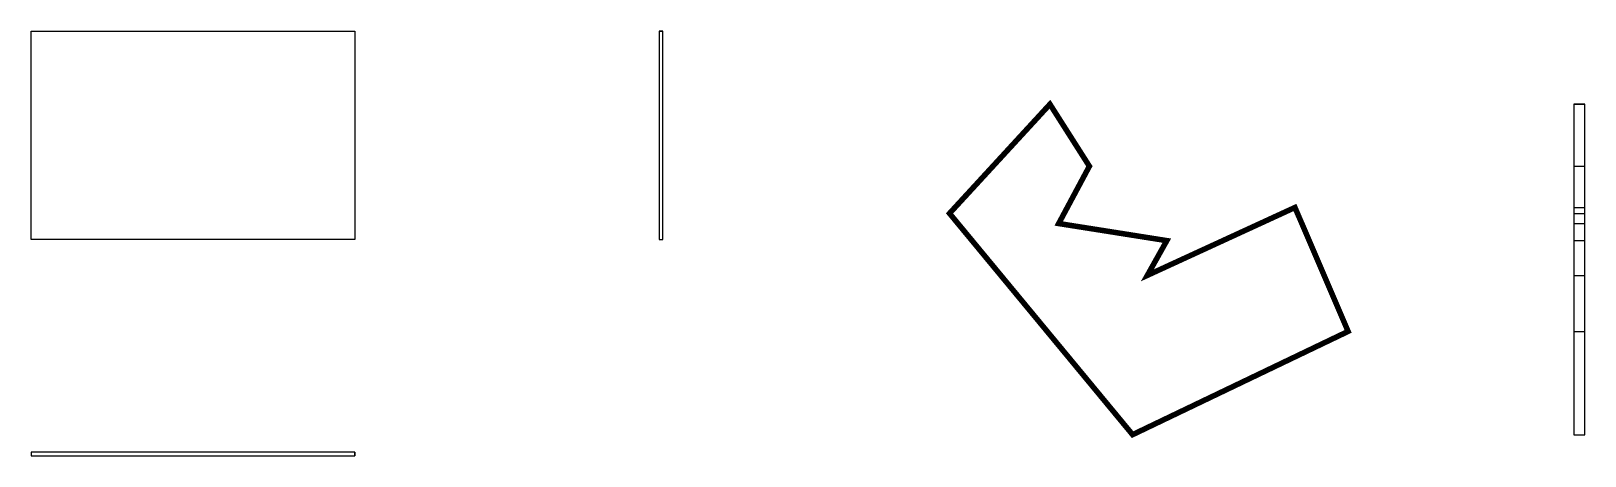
# Model space of a CAD drawing. Extents: x -48968009 to 2588125, y -43922717 to 2.
# Drawn here: x 2486924 to 2495380, y -609839 to -607528 of the extents above; entities that cross this region are included whole.
import ezdxf

# ---------------------------------------------------------------- set-up
doc = ezdxf.new("R2010")
doc.units = 0
doc.header["$LTSCALE"] = 1000
doc.header["$MEASUREMENT"] = 0
doc.linetypes.add('DASHED', pattern=[0.75, 0.5, -0.25])
doc.layers.add('图层6', color=221, linetype='CONTINUOUS')

msp = doc.modelspace()

# ---------------------------------------------------------------- linework, layer by layer
at = {"layer": '图层6', "color": 33, "linetype": 'DASHED', "ltscale": 0.2}
for p, q in [((2490342, -607527.9), (2490362, -607527.9)), ((2490342, -607527.9), (2490362, -607527.9)), ((2490342, -608662), (2490362, -608662)), ((2486924.4, -609818.7), (2486924.4, -609838.7)), ((2486924.4, -609818.7), (2486924.4, -609838.7)), ((2488685.4, -609818.7), (2488685.4, -609838.7))]:
    msp.add_line(p, q, dxfattribs=at)
at = {"layer": '图层6', "color": 33}
for p, q in [((2490342, -607527.9), (2490362, -607527.9)), ((2495320.3, -607925.7), (2495380.3, -607925.7)), ((2495320.3, -608263.1), (2495380.3, -608263.1)), ((2495320.3, -608487.4), (2495380.3, -608487.4)), ((2490342, -608662), (2490362, -608662)), ((2495320.3, -609161.5), (2495380.3, -609161.5)), ((2495320.3, -609723.2), (2495380.3, -609723.2)), ((2486924.4, -609818.7), (2486924.4, -609838.7)), ((2488685.4, -609818.7), (2488685.4, -609838.7))]:
    msp.add_line(p, q, dxfattribs=at)
at = {"layer": '图层6', "color": 33, "linetype": 'DASHED', "ltscale": 0.6}
for p, q in [((2495320.3, -608519.5), (2495380.3, -608519.5)), ((2495320.3, -608574.7), (2495380.3, -608574.7)), ((2495320.3, -608667.7), (2495380.3, -608667.7)), ((2495320.3, -608856.6), (2495380.3, -608856.6)), ((2495320.3, -608856.6), (2495380.3, -608856.6))]:
    msp.add_line(p, q, dxfattribs=at)
at = {"layer": '图层6', "color": 33}
for points in [[(2486924.4, -607527.9), (2488685.4, -607527.9), (2488685.4, -608662), (2486924.4, -608662)], [(2490342, -608662), (2490362, -608662), (2490362, -607527.9), (2490342, -607527.9)], [(2495320.3, -609723.2), (2495380.3, -609723.2), (2495380.3, -607925.7), (2495320.3, -607925.7)], [(2486924.4, -609838.7), (2488685.4, -609838.7), (2488685.4, -609818.7), (2486924.4, -609818.7)]]:
    msp.add_lwpolyline(points, close=True, dxfattribs=at)
at = {"layer": '图层6', "color": 33, "const_width": 30}
msp.add_lwpolyline([(2492999.1, -608856.6), (2493802.4, -608487.4), (2494091.6, -609161.5), (2492918.8, -609723.2), (2491922.6, -608519.5), (2492468.9, -607925.7), (2492683.6, -608263.1), (2492516.7, -608574.7), (2493105, -608667.7)], close=True, dxfattribs=at)

doc.saveas('drawing.dxf')
